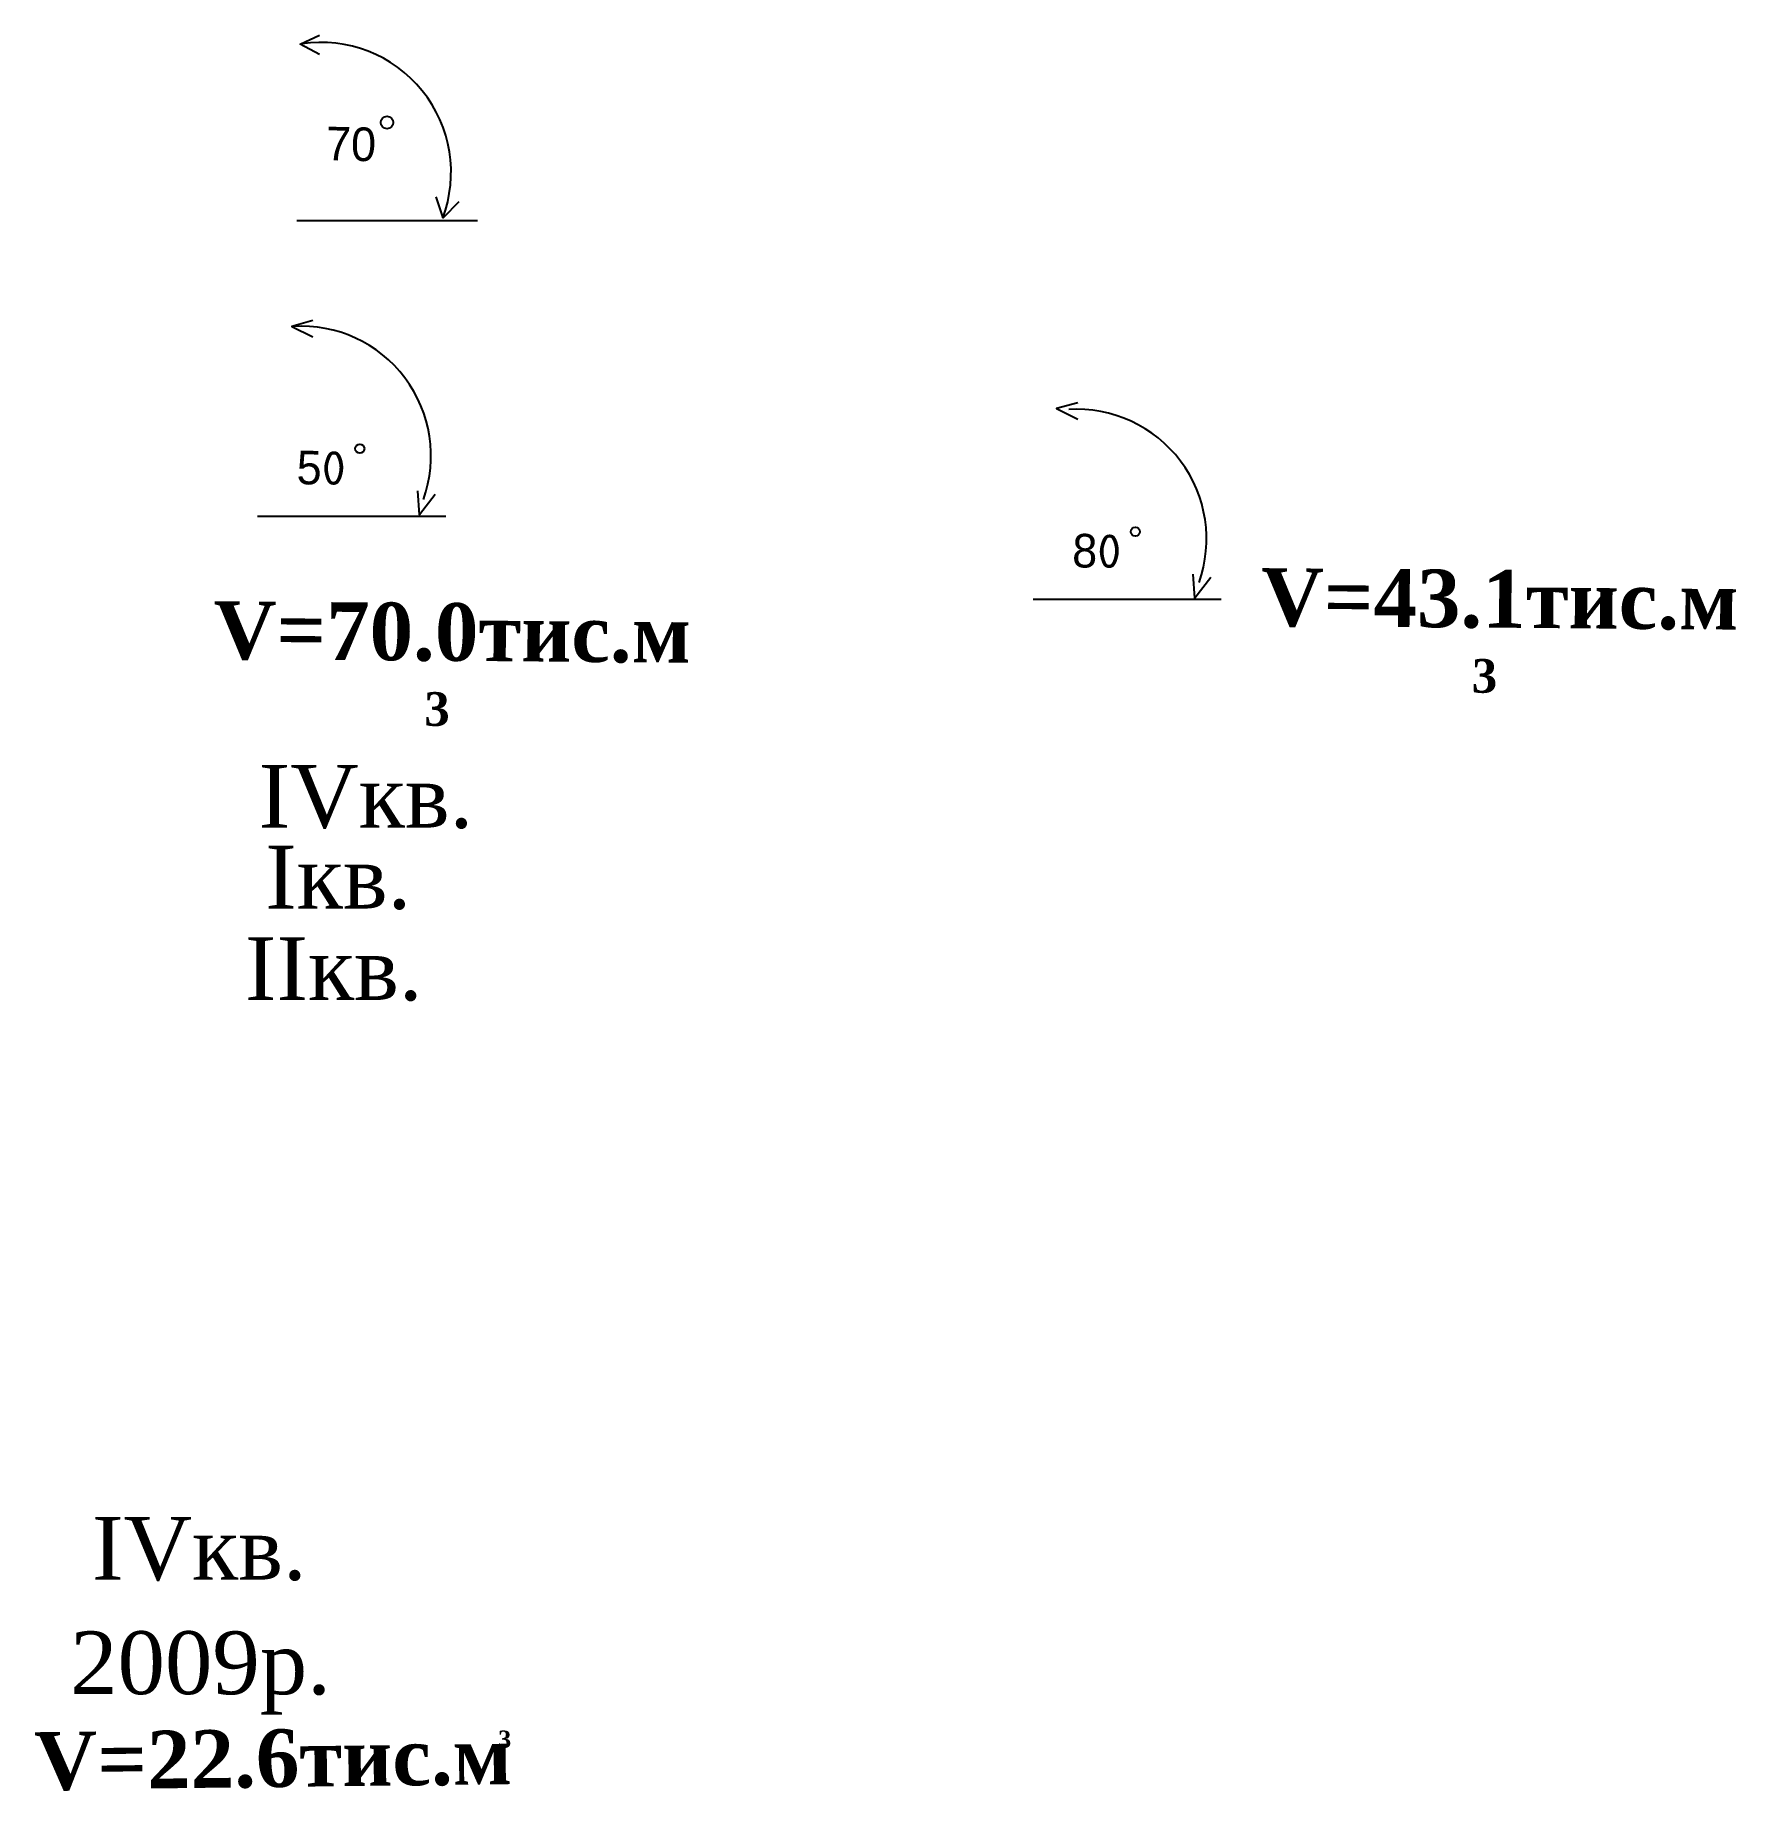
# Model space of a CAD drawing. Header units: millimetres. Extents: x -350 to 1691, y 600 to 2712.
# Drawn here: x 728.3 to 799.1, y 2638.8 to 2711.8 of the extents above; entities that cross this region are included whole.
import ezdxf

# ---------------------------------------------------------------- set-up
doc = ezdxf.new("R2010")
doc.units = ezdxf.units.MM
for name, color, linetype in [('Layer1', 7, 'Continuous'), ('ЗАРАМОЧНОЕ ОФ.', 7, 'Continuous'), ('Контур запасів', 7, 'Continuous'), ('КОНТУРА', 7, 'Continuous'), ('Окантовка року', 7, 'Continuous'), ('оформлення', 7, 'Continuous')]:
    doc.layers.add(name, color=color, linetype=linetype)
doc.styles.add('grad', font='grad.shx')

msp = doc.modelspace()

# ---------------------------------------------------------------- texts
at = {"layer": 'Layer1', "color": 7, "char_height": 2.61353, "attachment_point": 1, "style": 'grad'}
for s, insert, width in [('{\\fTimes New Roman|b0|i0|c0|p18;\\C1;IV\\fTimes New Roman|b0|i0|c204|p18;кв.}', (737.614, 2681.467), 8.8075), ('{\\fTimes New Roman|b0|i0|c0|p18;\\C1;I\\fTimes New Roman|b0|i0|c204|p18;кв.}', (737.884, 2678.099), 6.54627), ('{\\fTimes New Roman|b0|i0|c0|p18;\\C1;II\\fTimes New Roman|b0|i0|c204|p18;кв.}', (737.039, 2674.293), 7.79958), ('{\\fTimes New Roman|b0|i0|c0|p18;IV\\fTimes New Roman|b0|i0|c204|p18;кв.}', (730.677, 2650.164), 11.21923), ('{\\fTimes New Roman|b0|i0|c204|p18;2009р.}', (729.766, 2645.402), 10.8788)]:
    msp.add_mtext(s, dxfattribs=dict(at, insert=insert, width=width))
at = {"layer": 'ЗАРАМОЧНОЕ ОФ.', "color": 7, "linetype": 'ByBlock', "lineweight": 30, "insert": (740.436, 2708.034), "char_height": 1.4, "width": 6.4933, "attachment_point": 1, "rotation": 358.7371}
msp.add_mtext('7{\\fTxt|b0|i0|c204|p2;0}', dxfattribs=at)
msp.add_mtext('7{\\fTxt|b0|i0|c204|p2;0}', dxfattribs=at)
at = {"layer": 'ЗАРАМОЧНОЕ ОФ.', "color": 1, "linetype": 'ByBlock', "lineweight": 30, "char_height": 1.4, "width": 3.10007, "attachment_point": 1, "rotation": 358.73714}
for s, insert in [('5{\\Ftxt.shx|c204;0}', (739.214, 2694.554)), ('8{\\Ftxt.shx|c204;0}', (771.504, 2691.093))]:
    msp.add_mtext(s, dxfattribs=dict(at, insert=insert))
at = {"layer": 'Контур запасів', "color": 1, "linetype": 'Continuous', "lineweight": 30, "attachment_point": 1}
for s, insert, char_height, width, rotation in [('{\\fTimes New Roman|b1|i0|c0|p18;V\\fTimes New Roman|b1|i0|c204|p18;=\\fTimes New Roman|b1|i0|c0|p18;43.1\\fTimes New Roman|b1|i0|c204|p18;тис.м}', (779.355, 2689.658), 2.4, 12.47299, 359.53582), ('{\\fTimes New Roman|b1|i0|c0|p18;V\\fTimes New Roman|b1|i0|c204|p18;=\\fTimes New Roman|b1|i0|c0|p18;70.0\\fTimes New Roman|b1|i0|c204|p18;тис.м}', (735.747, 2688.28), 2.4, 12.47299, 359.53582), ('{\\fTimes New Roman|b1|i0|c0|p18;3}', (788.126, 2685.877), 1.40201, 1.28937, 359.53582), ('{\\fTimes New Roman|b1|i0|c0|p18;3}', (744.517, 2684.498), 1.40201, 1.28937, 359.53582), ('{\\fTimes New Roman|b1|i0|c0|p18;\\C7;V=22.6\\fTimes New Roman|b1|i0|c204|p18;тис.м}', (728.265, 2641.203), 2.4, 21.44, 0.69315), ('{\\fTimes New Roman|b1|i0|c204|p18;\\C7;3}', (747.588, 2641.275), 0.72, 1.05735, 359.53582)]:
    msp.add_mtext(s, dxfattribs=dict(at, insert=insert, char_height=char_height, width=width, rotation=rotation))

# ---------------------------------------------------------------- linework, layer by layer
at = {"color": 1}
for p, q in [((737.567, 2691.822), (745.401, 2691.822)), ((769.857, 2688.361), (777.691, 2688.361))]:
    msp.add_line(p, q, dxfattribs=at)
at = {"layer": 'ЗАРАМОЧНОЕ ОФ.', "color": 7, "linetype": 'Continuous'}
for points in [[(740.141, 2711.042), (739.336, 2711.472), (740.141, 2711.842)], [(740.141, 2711.042), (739.336, 2711.472), (740.141, 2711.842)], [(745.941, 2704.903), (745.292, 2704.233), (745.001, 2705.105)], [(745.941, 2704.903), (745.292, 2704.233), (745.001, 2705.105)]]:
    msp.add_lwpolyline(points, dxfattribs=at)
at = {"layer": 'ЗАРАМОЧНОЕ ОФ.', "color": 1, "linetype": 'Continuous'}
for points in [[(744.963, 2692.723), (744.305, 2691.871), (744.234, 2692.871)], [(777.253, 2689.262), (776.595, 2688.41), (776.523, 2689.41)]]:
    msp.add_lwpolyline(points, dxfattribs=at)
at = {"layer": 'ЗАРАМОЧНОЕ ОФ.', "color": 7, "linetype": 'Continuous'}
msp.add_arc((740.219, 2706.133), 5.405, 339.30614, 98.56936, dxfattribs=at)
msp.add_arc((740.219, 2706.133), 5.405, 339.30614, 98.56936, dxfattribs=at)
at = {"layer": 'ЗАРАМОЧНОЕ ОФ.', "color": 1, "linetype": 'Continuous'}
for centre in [(739.389, 2694.33), (771.679, 2690.868)]:
    msp.add_arc(centre, 5.399, 340.35943, 93.59324, dxfattribs=at)
at = {"layer": 'КОНТУРА', "color": 1, "linetype": 'Continuous'}
for points in [[(739.872, 2699.957), (738.988, 2699.715), (739.872, 2699.282)], [(771.713, 2696.536), (770.829, 2696.295), (771.713, 2695.862)]]:
    msp.add_lwpolyline(points, dxfattribs=at)
for centre in [(741.825, 2694.632), (774.115, 2691.171)]:
    msp.add_circle(centre, 0.188, dxfattribs=at)
at = {"layer": 'Окантовка року', "color": 7, "linetype": 'Continuous'}
msp.add_circle((742.959, 2708.204), 0.259, dxfattribs=at)
msp.add_circle((742.959, 2708.204), 0.259, dxfattribs=at)
at = {"layer": 'оформлення', "color": 7}
msp.add_line((746.719, 2704.118), (739.202, 2704.118), dxfattribs=at)

msp.set_redraw_order([(e.dxf.handle, doc.entitydb.next_handle()) for e in msp.query("TEXT MTEXT ATTDEF DIMENSION ARC_DIMENSION")])  # texts and dimensions are drawn at this point

doc.saveas('drawing.dxf')
